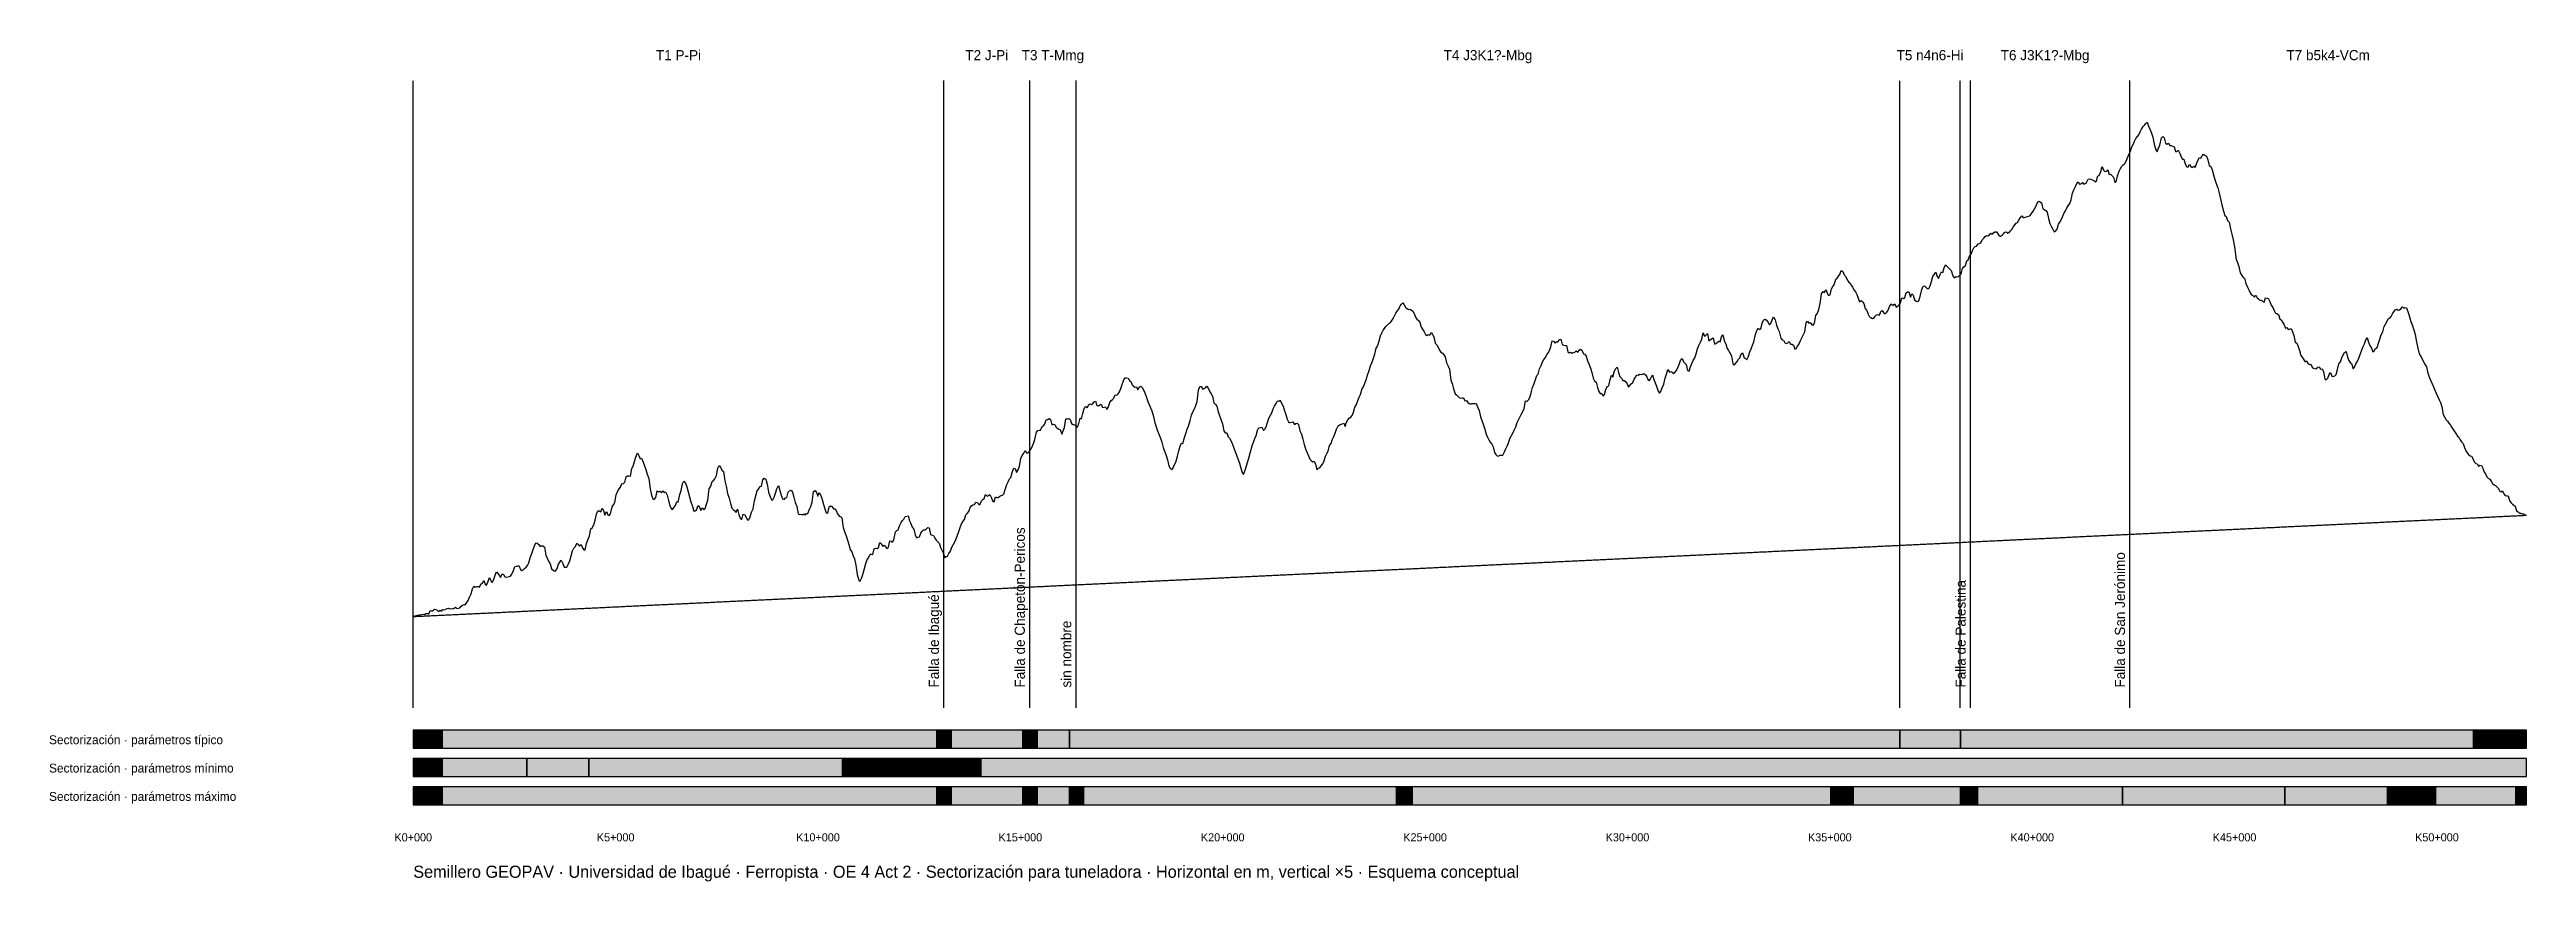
# Model space of a CAD drawing. Header units: metres. Extents: x -8987 to 52212, y -1790 to 18763.
import ezdxf
from ezdxf.enums import TextEntityAlignment as Align

# ---------------------------------------------------------------- set-up
doc = ezdxf.new("R2010")
doc.units = ezdxf.units.M
doc.linetypes.add('DASHED', pattern=[1.524, 1.27, -0.254])
for name, color, linetype in [('CONDICIONADA', 40, 'Continuous'), ('DESFAVORABLE', 1, 'Continuous'), ('FALLAS', 1, 'Continuous'), ('FAVORABLE', 3, 'Continuous'), ('RASANTE', 5, 'Continuous'), ('TERRENO', 8, 'Continuous'), ('TEXTO', 7, 'Continuous'), ('TRAMOS', 9, 'Continuous')]:
    doc.layers.add(name, color=color, linetype=linetype)

msp = doc.modelspace()

# ---------------------------------------------------------------- texts
at = {"layer": 'FALLAS'}
for s, p in [('Falla de Chapetón-Pericos', (15110.46, 3000)), ('Falla de San Jerónimo', (42292.43, 3000)), ('Falla de Palestina', (38356.65, 3000)), ('Falla de Ibagué', (12987.67, 3000)), ('sin nombre', (16257.96, 3000))]:
    msp.add_text(s, height=250, rotation=90, dxfattribs=at).set_placement(p)
at = {"layer": 'TEXTO'}
for s, height, p in [('Sectorización · parámetros típico', 220, (-9000, 1600)), ('Sectorización · parámetros mínimo', 220, (-9000, 900)), ('Sectorización · parámetros máximo', 220, (-9000, 200)), ('Semillero GEOPAV · Universidad de Ibagué · Ferropista · OE 4 Act 2 · Sectorización para tuneladora · Horizontal en m, vertical ×5 · Esquema conceptual', 300, (0, -1700))]:
    msp.add_text(s, height=height, dxfattribs=at).set_placement(p)
for s, p in [('K0+000', (0, -800)), ('K5+000', (5000, -800)), ('K10+000', (10000, -800)), ('K15+000', (15000, -800)), ('K20+000', (20000, -800)), ('K25+000', (25000, -800)), ('K30+000', (30000, -800)), ('K35+000', (35000, -800)), ('K40+000', (40000, -800)), ('K45+000', (45000, -800)), ('K50+000', (50000, -800))]:
    msp.add_text(s, height=200, dxfattribs=at).set_placement(p, align=Align.CENTER)
at = {"layer": 'TRAMOS'}
for s, p in [('T1 P-Pi', (6553.84, 18500)), ('T2 J-Pi', (14169.07, 18500)), ('T3 T-Mmg', (15804.21, 18500)), ('T4 J3K1?-Mbg', (26553.81, 18500)), ('T5 n4n6-Hi', (37476.87, 18500)), ('T6 J3K1?-Mbg', (40318.26, 18500)), ('T7 b5k4-VCm', (47312.11, 18500))]:
    msp.add_text(s, height=250, dxfattribs=at).set_placement(p, align=Align.CENTER)

# ---------------------------------------------------------------- hatches: boundary and pattern name
at = {"layer": 'CONDICIONADA'}
for points in [[(50905.65, 1500), (51323.6, 1500), (51323.6, 1950), (50905.65, 1950)], [(2803.9, 800), (4336.5, 800), (4336.5, 1250), (2803.9, 1250)], [(10606.1, 800), (10815.05, 800), (10815.05, 1250), (10606.1, 1250)], [(11372.35, 800), (12034.15, 800), (12034.15, 1250), (11372.35, 1250)], [(12277.95, 800), (12939.75, 800), (12939.75, 1250), (12277.95, 1250)], [(13462.2, 800), (14019.5, 800), (14019.5, 1250), (13462.2, 1250)], [(24294.7, 100), (24677.8, 100), (24677.8, 550), (24294.7, 550)], [(35022.7, 100), (35580, 100), (35580, 550), (35022.7, 550)], [(38645.1, 100), (42232.7, 100), (42232.7, 550), (38645.1, 550)], [(46238.3, 100), (48780.95, 100), (48780.95, 550), (46238.3, 550)], [(49338.25, 100), (49965.2, 100), (49965.2, 550), (49338.25, 550)]]:
    msp.add_hatch(color=40, dxfattribs=at).paths.add_polyline_path(points)
at = {"layer": 'DESFAVORABLE'}
for points in [[(0, 1500), (714.05, 1500), (714.05, 1950), (0, 1950)], [(12939.75, 1500), (13288.05, 1500), (13288.05, 1950), (12939.75, 1950)], [(15064.45, 1500), (15412.75, 1500), (15412.75, 1950), (15064.45, 1950)], [(16213.9, 1500), (36729.4, 1500), (36729.4, 1950), (16213.9, 1950)], [(38227.1, 1500), (50905.65, 1500), (50905.65, 1950), (38227.1, 1950)], [(51950.6, 1500), (52211.8, 1500), (52211.8, 1950), (51950.6, 1950)], [(0, 800), (714.05, 800), (714.05, 1250), (0, 1250)], [(4336.5, 800), (10606.1, 800), (10606.1, 1250), (4336.5, 1250)], [(12034.15, 800), (12277.95, 800), (12277.95, 1250), (12034.15, 1250)], [(12939.75, 800), (13462.2, 800), (13462.2, 1250), (12939.75, 1250)], [(14019.5, 800), (52211.8, 800), (52211.8, 1250), (14019.5, 1250)], [(0, 100), (714.05, 100), (714.05, 550), (0, 550)], [(12939.75, 100), (13288.05, 100), (13288.05, 550), (12939.75, 550)], [(15064.45, 100), (15412.75, 100), (15412.75, 550), (15064.45, 550)], [(16213.9, 100), (16562.2, 100), (16562.2, 550), (16213.9, 550)], [(38227.1, 100), (38645.1, 100), (38645.1, 550), (38227.1, 550)], [(42232.7, 100), (46238.3, 100), (46238.3, 550), (42232.7, 550)], [(48780.95, 100), (49338.25, 100), (49338.25, 550), (48780.95, 550)], [(51950.6, 100), (52211.8, 100), (52211.8, 550), (51950.6, 550)]]:
    msp.add_hatch(color=1, dxfattribs=at).paths.add_polyline_path(points)
at = {"layer": 'FAVORABLE'}
for points in [[(714.05, 1500), (12939.75, 1500), (12939.75, 1950), (714.05, 1950)], [(13288.05, 1500), (15064.45, 1500), (15064.45, 1950), (13288.05, 1950)], [(15412.75, 1500), (16213.9, 1500), (16213.9, 1950), (15412.75, 1950)], [(36729.4, 1500), (38227.1, 1500), (38227.1, 1950), (36729.4, 1950)], [(51323.6, 1500), (51950.6, 1500), (51950.6, 1950), (51323.6, 1950)], [(714.05, 800), (2803.9, 800), (2803.9, 1250), (714.05, 1250)], [(10815.05, 800), (11372.35, 800), (11372.35, 1250), (10815.05, 1250)], [(714.05, 100), (12939.75, 100), (12939.75, 550), (714.05, 550)], [(13288.05, 100), (15064.45, 100), (15064.45, 550), (13288.05, 550)], [(15412.75, 100), (16213.9, 100), (16213.9, 550), (15412.75, 550)], [(16562.2, 100), (24294.7, 100), (24294.7, 550), (16562.2, 550)], [(24677.8, 100), (35022.7, 100), (35022.7, 550), (24677.8, 550)], [(35580, 100), (38227.1, 100), (38227.1, 550), (35580, 550)], [(49965.2, 100), (51950.6, 100), (51950.6, 550), (49965.2, 550)]]:
    msp.add_hatch(color=3, dxfattribs=at).paths.add_polyline_path(points)

# ---------------------------------------------------------------- linework, layer by layer
at = {"layer": 'CONDICIONADA'}
for points in [[(50905.65, 1500), (51323.6, 1500), (51323.6, 1950), (50905.65, 1950)], [(2803.9, 800), (4336.5, 800), (4336.5, 1250), (2803.9, 1250)], [(10606.1, 800), (10815.05, 800), (10815.05, 1250), (10606.1, 1250)], [(11372.35, 800), (12034.15, 800), (12034.15, 1250), (11372.35, 1250)], [(12277.95, 800), (12939.75, 800), (12939.75, 1250), (12277.95, 1250)], [(13462.2, 800), (14019.5, 800), (14019.5, 1250), (13462.2, 1250)], [(24294.7, 100), (24677.8, 100), (24677.8, 550), (24294.7, 550)], [(35022.7, 100), (35580, 100), (35580, 550), (35022.7, 550)], [(38645.1, 100), (42232.7, 100), (42232.7, 550), (38645.1, 550)], [(46238.3, 100), (48780.95, 100), (48780.95, 550), (46238.3, 550)], [(49338.25, 100), (49965.2, 100), (49965.2, 550), (49338.25, 550)]]:
    msp.add_lwpolyline(points, close=True, dxfattribs=at)
at = {"layer": 'DESFAVORABLE'}
for points in [[(0, 1500), (714.05, 1500), (714.05, 1950), (0, 1950)], [(12939.75, 1500), (13288.05, 1500), (13288.05, 1950), (12939.75, 1950)], [(15064.45, 1500), (15412.75, 1500), (15412.75, 1950), (15064.45, 1950)], [(16213.9, 1500), (36729.4, 1500), (36729.4, 1950), (16213.9, 1950)], [(38227.1, 1500), (50905.65, 1500), (50905.65, 1950), (38227.1, 1950)], [(51950.6, 1500), (52211.8, 1500), (52211.8, 1950), (51950.6, 1950)], [(0, 800), (714.05, 800), (714.05, 1250), (0, 1250)], [(4336.5, 800), (10606.1, 800), (10606.1, 1250), (4336.5, 1250)], [(12034.15, 800), (12277.95, 800), (12277.95, 1250), (12034.15, 1250)], [(12939.75, 800), (13462.2, 800), (13462.2, 1250), (12939.75, 1250)], [(14019.5, 800), (52211.8, 800), (52211.8, 1250), (14019.5, 1250)], [(0, 100), (714.05, 100), (714.05, 550), (0, 550)], [(12939.75, 100), (13288.05, 100), (13288.05, 550), (12939.75, 550)], [(15064.45, 100), (15412.75, 100), (15412.75, 550), (15064.45, 550)], [(16213.9, 100), (16562.2, 100), (16562.2, 550), (16213.9, 550)], [(38227.1, 100), (38645.1, 100), (38645.1, 550), (38227.1, 550)], [(42232.7, 100), (46238.3, 100), (46238.3, 550), (42232.7, 550)], [(48780.95, 100), (49338.25, 100), (49338.25, 550), (48780.95, 550)], [(51950.6, 100), (52211.8, 100), (52211.8, 550), (51950.6, 550)]]:
    msp.add_lwpolyline(points, close=True, dxfattribs=at)
at = {"layer": 'FALLAS'}
for p, q in [((13107.67, 2500), (13107.67, 18000)), ((15230.46, 2500), (15230.46, 18000)), ((16377.96, 2500), (16377.96, 18000)), ((38476.65, 2500), (38476.65, 18000)), ((42412.43, 2500), (42412.43, 18000))]:
    msp.add_line(p, q, dxfattribs=at)
at = {"layer": 'FAVORABLE'}
for points in [[(714.05, 1500), (12939.75, 1500), (12939.75, 1950), (714.05, 1950)], [(13288.05, 1500), (15064.45, 1500), (15064.45, 1950), (13288.05, 1950)], [(15412.75, 1500), (16213.9, 1500), (16213.9, 1950), (15412.75, 1950)], [(36729.4, 1500), (38227.1, 1500), (38227.1, 1950), (36729.4, 1950)], [(51323.6, 1500), (51950.6, 1500), (51950.6, 1950), (51323.6, 1950)], [(714.05, 800), (2803.9, 800), (2803.9, 1250), (714.05, 1250)], [(10815.05, 800), (11372.35, 800), (11372.35, 1250), (10815.05, 1250)], [(714.05, 100), (12939.75, 100), (12939.75, 550), (714.05, 550)], [(13288.05, 100), (15064.45, 100), (15064.45, 550), (13288.05, 550)], [(15412.75, 100), (16213.9, 100), (16213.9, 550), (15412.75, 550)], [(16562.2, 100), (24294.7, 100), (24294.7, 550), (16562.2, 550)], [(24677.8, 100), (35022.7, 100), (35022.7, 550), (24677.8, 550)], [(35580, 100), (38227.1, 100), (38227.1, 550), (35580, 550)], [(49965.2, 100), (51950.6, 100), (51950.6, 550), (49965.2, 550)]]:
    msp.add_lwpolyline(points, close=True, dxfattribs=at)
at = {"layer": 'RASANTE'}
msp.add_lwpolyline([(0, 4755), (34.8, 4756.5), (69.7, 4758.5), (104.5, 4760), (139.3, 4761.5), (174.2, 4763.5), (209, 4765), (243.8, 4766.5), (278.6, 4768.5), (313.5, 4770), (348.3, 4771.5), (383.1, 4773.5), (418, 4775), (452.8, 4776.5), (487.6, 4778.5), (522.5, 4780), (557.3, 4781.5), (592.1, 4783.5), (627, 4785), (661.8, 4786.5), (696.6, 4788.5), (731.5, 4790), (766.3, 4791.5), (801.1, 4793.5), (835.9, 4795), (870.8, 4796.5), (905.6, 4798.5), (940.4, 4800), (975.3, 4801.5), (1010.1, 4803.5), (1044.9, 4805), (1079.8, 4807), (1114.6, 4808.5), (1149.4, 4810), (1184.3, 4812), (1219.1, 4813.5), (1253.9, 4815), (1288.8, 4817), (1323.6, 4818.5), (1358.4, 4820), (1393.2, 4822), (1428.1, 4823.5), (1462.9, 4825), (1497.7, 4827), (1532.6, 4828.5), (1567.4, 4830), (1602.2, 4832), (1637.1, 4833.5), (1671.9, 4835), (1706.7, 4837), (1741.6, 4838.5), (1776.4, 4840), (1811.2, 4842), (1846, 4843.5), (1880.9, 4845), (1915.7, 4847), (1950.5, 4848.5), (1985.4, 4850), (2020.2, 4852), (2055, 4853.5), (2089.9, 4855), (2124.7, 4857), (2159.5, 4858.5), (2194.4, 4860), (2229.2, 4862), (2264, 4863.5), (2298.9, 4865), (2333.7, 4867), (2368.5, 4868.5), (2403.3, 4870), (2438.2, 4872), (2473, 4873.5), (2507.8, 4875), (2542.7, 4877), (2577.5, 4878.5), (2612.3, 4880), (2647.2, 4882), (2682, 4883.5), (2716.8, 4885), (2751.7, 4887), (2786.5, 4888.5), (2821.3, 4890), (2856.2, 4892), (2891, 4893.5), (2925.8, 4895), (2960.6, 4897), (2995.5, 4898.5), (3030.3, 4900), (3065.1, 4902), (3100, 4903.5), (3134.8, 4905.5), (3169.6, 4907), (3204.5, 4908.5), (3239.3, 4910.5), (3274.1, 4912), (3309, 4913.5), (3343.8, 4915.5), (3378.6, 4917), (3413.4, 4918.5), (3448.3, 4920.5), (3483.1, 4922), (3517.9, 4923.5), (3552.8, 4925.5), (3587.6, 4927), (3622.4, 4928.5), (3657.3, 4930.5), (3692.1, 4932), (3726.9, 4933.5), (3761.8, 4935.5), (3796.6, 4937), (3831.4, 4938.5), (3866.3, 4940.5), (3901.1, 4942), (3935.9, 4943.5), (3970.7, 4945.5), (4005.6, 4947), (4040.4, 4948.5), (4075.2, 4950.5), (4110.1, 4952), (4144.9, 4953.5), (4179.7, 4955.5), (4214.6, 4957), (4249.4, 4958.5), (4284.2, 4960.5), (4319.1, 4962), (4353.9, 4963.5), (4388.7, 4965.5), (4423.5, 4967), (4458.4, 4968.5), (4493.2, 4970.5), (4528, 4972), (4562.9, 4973.5), (4597.7, 4975.5), (4632.5, 4977), (4667.4, 4978.5), (4702.2, 4980.5), (4737, 4982), (4771.9, 4983.5), (4806.7, 4985.5), (4841.5, 4987), (4876.4, 4988.5), (4911.2, 4990.5), (4946, 4992), (4980.8, 4993.5), (5015.7, 4995.5), (5050.5, 4997), (5085.3, 4998.5), (5120.2, 5000.5), (5155, 5002), (5189.8, 5003.5), (5224.7, 5005.5), (5259.5, 5007), (5294.3, 5009), (5329.2, 5010.5), (5364, 5012), (5398.8, 5014), (5433.7, 5015.5), (5468.5, 5017), (5503.3, 5019), (5538.1, 5020.5), (5573, 5022), (5607.8, 5024), (5642.6, 5025.5), (5677.5, 5027), (5712.3, 5029), (5747.1, 5030.5), (5782, 5032), (5816.8, 5034), (5851.6, 5035.5), (5886.5, 5037), (5921.3, 5039), (5956.1, 5040.5), (5990.9, 5042), (6025.8, 5044), (6060.6, 5045.5), (6095.4, 5047), (6130.3, 5049), (6165.1, 5050.5), (6199.9, 5052), (6234.8, 5054), (6269.6, 5055.5), (6304.4, 5057), (6339.3, 5059), (6374.1, 5060.5), (6408.9, 5062), (6443.8, 5064), (6478.6, 5065.5), (6513.4, 5067), (6548.2, 5069), (6583.1, 5070.5), (6617.9, 5072), (6652.7, 5074), (6687.6, 5075.5), (6722.4, 5077), (6757.2, 5079), (6792.1, 5080.5), (6826.9, 5082), (6861.7, 5084), (6896.6, 5085.5), (6931.4, 5087), (6966.2, 5089), (7001.1, 5090.5), (7035.9, 5092), (7070.7, 5094), (7105.5, 5095.5), (7140.4, 5097), (7175.2, 5099), (7210, 5100.5), (7244.9, 5102), (7279.7, 5104), (7314.5, 5105.5), (7349.4, 5107.5), (7384.2, 5109), (7419, 5110.5), (7453.9, 5112.5), (7488.7, 5114), (7523.5, 5115.5), (7558.3, 5117.5), (7593.2, 5119), (7628, 5120.5), (7662.8, 5122.5), (7697.7, 5124), (7732.5, 5125.5), (7767.3, 5127.5), (7802.2, 5129), (7837, 5130.5), (7871.8, 5132.5), (7906.7, 5134), (7941.5, 5135.5), (7976.3, 5137.5), (8011.2, 5139), (8046, 5140.5), (8080.8, 5142.5), (8115.6, 5144), (8150.5, 5145.5), (8185.3, 5147.5), (8220.1, 5149), (8255, 5150.5), (8289.8, 5152.5), (8324.6, 5154), (8359.5, 5155.5), (8394.3, 5157.5), (8429.1, 5159), (8464, 5160.5), (8498.8, 5162.5), (8533.6, 5164), (8568.5, 5165.5), (8603.3, 5167.5), (8638.1, 5169), (8672.9, 5170.5), (8707.8, 5172.5), (8742.6, 5174), (8777.4, 5175.5), (8812.3, 5177.5), (8847.1, 5179), (8881.9, 5180.5), (8916.8, 5182.5), (8951.6, 5184), (8986.4, 5185.5), (9021.3, 5187.5), (9056.1, 5189), (9090.9, 5190.5), (9125.7, 5192.5), (9160.6, 5194), (9195.4, 5195.5), (9230.2, 5197.5), (9265.1, 5199), (9299.9, 5200.5), (9334.7, 5202.5), (9369.6, 5204), (9404.4, 5206), (9439.2, 5207.5), (9474.1, 5209), (9508.9, 5211), (9543.7, 5212.5), (9578.6, 5214), (9613.4, 5216), (9648.2, 5217.5), (9683, 5219), (9717.9, 5221), (9752.7, 5222.5), (9787.5, 5224), (9822.4, 5226), (9857.2, 5227.5), (9892, 5229), (9926.9, 5231), (9961.7, 5232.5), (9996.5, 5234), (10031.4, 5236), (10066.2, 5237.5), (10101, 5239), (10135.8, 5241), (10170.7, 5242.5), (10205.5, 5244), (10240.3, 5246), (10275.2, 5247.5), (10310, 5249), (10344.8, 5251), (10379.7, 5252.5), (10414.5, 5254), (10449.3, 5256), (10484.2, 5257.5), (10519, 5259), (10553.8, 5261), (10588.7, 5262.5), (10623.5, 5264), (10658.3, 5266), (10693.1, 5267.5), (10728, 5269), (10762.8, 5271), (10797.6, 5272.5), (10832.5, 5274), (10867.3, 5276), (10902.1, 5277.5), (10937, 5279), (10971.8, 5281), (11006.6, 5282.5), (11041.5, 5284), (11076.3, 5286), (11111.1, 5287.5), (11146, 5289), (11180.8, 5291), (11215.6, 5292.5), (11250.4, 5294), (11285.3, 5296), (11320.1, 5297.5), (11354.9, 5299), (11389.8, 5301), (11424.6, 5302.5), (11459.4, 5304), (11494.3, 5306), (11529.1, 5307.5), (11563.9, 5309.5), (11598.8, 5311), (11633.6, 5312.5), (11668.4, 5314.5), (11703.2, 5316), (11738.1, 5317.5), (11772.9, 5319.5), (11807.7, 5321), (11842.6, 5322.5), (11877.4, 5324.5), (11912.2, 5326), (11947.1, 5327.5), (11981.9, 5329.5), (12016.7, 5331), (12051.6, 5332.5), (12086.4, 5334.5), (12121.2, 5336), (12156.1, 5337.5), (12190.9, 5339.5), (12225.7, 5341), (12260.5, 5342.5), (12295.4, 5344.5), (12330.2, 5346), (12365, 5347.5), (12399.9, 5349.5), (12434.7, 5351), (12469.5, 5352.5), (12504.4, 5354.5), (12539.2, 5356), (12574, 5357.5), (12608.9, 5359.5), (12643.7, 5361), (12678.5, 5362.5), (12713.4, 5364.5), (12748.2, 5366), (12783, 5367.5), (12817.8, 5369.5), (12852.7, 5371), (12887.5, 5372.5), (12922.3, 5374.5), (12957.2, 5376), (12992, 5377.5), (13026.8, 5379.5), (13061.7, 5381), (13096.5, 5382.5), (13131.3, 5384.5), (13166.2, 5386), (13201, 5387.5), (13235.8, 5389.5), (13270.6, 5391), (13305.5, 5392.5), (13340.3, 5394.5), (13375.1, 5396), (13410, 5397.5), (13444.8, 5399.5), (13479.6, 5401), (13514.5, 5402.5), (13549.3, 5404.5), (13584.1, 5406), (13619, 5408), (13653.8, 5409.5), (13688.6, 5411), (13723.5, 5413), (13758.3, 5414.5), (13793.1, 5416), (13827.9, 5418), (13862.8, 5419.5), (13897.6, 5421), (13932.4, 5423), (13967.3, 5424.5), (14002.1, 5426), (14036.9, 5428), (14071.8, 5429.5), (14106.6, 5431), (14141.4, 5433), (14176.3, 5434.5), (14211.1, 5436), (14245.9, 5438), (14280.8, 5439.5), (14315.6, 5441), (14350.4, 5443), (14385.2, 5444.5), (14420.1, 5446), (14454.9, 5448), (14489.7, 5449.5), (14524.6, 5451), (14559.4, 5453), (14594.2, 5454.5), (14629.1, 5456), (14663.9, 5458), (14698.7, 5459.5), (14733.6, 5461), (14768.4, 5463), (14803.2, 5464.5), (14838, 5466), (14872.9, 5468), (14907.7, 5469.5), (14942.5, 5471), (14977.4, 5473), (15012.2, 5474.5), (15047, 5476), (15081.9, 5478), (15116.7, 5479.5), (15151.5, 5481), (15186.4, 5483), (15221.2, 5484.5), (15256, 5486), (15290.9, 5488), (15325.7, 5489.5), (15360.5, 5491), (15395.3, 5493), (15430.2, 5494.5), (15465, 5496), (15499.8, 5498), (15534.7, 5499.5), (15569.5, 5501), (15604.3, 5503), (15639.2, 5504.5), (15674, 5506.5), (15708.8, 5508), (15743.7, 5509.5), (15778.5, 5511.5), (15813.3, 5513), (15848.1, 5514.5), (15883, 5516.5), (15917.8, 5518), (15952.6, 5519.5), (15987.5, 5521.5), (16022.3, 5523), (16057.1, 5524.5), (16092, 5526.5), (16126.8, 5528), (16161.6, 5529.5), (16196.5, 5531.5), (16231.3, 5533), (16266.1, 5534.5), (16301, 5536.5), (16335.8, 5538), (16370.6, 5539.5), (16405.4, 5541.5), (16440.3, 5543), (16475.1, 5544.5), (16509.9, 5546.5), (16544.8, 5548), (16579.6, 5549.5), (16614.4, 5551.5), (16649.3, 5553), (16684.1, 5554.5), (16718.9, 5556.5), (16753.8, 5558), (16788.6, 5559.5), (16823.4, 5561.5), (16858.3, 5563), (16893.1, 5564.5), (16927.9, 5566.5), (16962.7, 5568), (16997.6, 5569.5), (17032.4, 5571.5), (17067.2, 5573), (17102.1, 5574.5), (17136.9, 5576.5), (17171.7, 5578), (17206.6, 5579.5), (17241.4, 5581.5), (17276.2, 5583), (17311.1, 5584.5), (17345.9, 5586.5), (17380.7, 5588), (17415.5, 5589.5), (17450.4, 5591.5), (17485.2, 5593), (17520, 5594.5), (17554.9, 5596.5), (17589.7, 5598), (17624.5, 5599.5), (17659.4, 5601.5), (17694.2, 5603), (17729, 5604.5), (17763.9, 5606.5), (17798.7, 5608), (17833.5, 5610), (17868.4, 5611.5), (17903.2, 5613), (17938, 5615), (17972.8, 5616.5), (18007.7, 5618), (18042.5, 5620), (18077.3, 5621.5), (18112.2, 5623), (18147, 5625), (18181.8, 5626.5), (18216.7, 5628), (18251.5, 5630), (18286.3, 5631.5), (18321.2, 5633), (18356, 5635), (18390.8, 5636.5), (18425.7, 5638), (18460.5, 5640), (18495.3, 5641.5), (18530.1, 5643), (18565, 5645), (18599.8, 5646.5), (18634.6, 5648), (18669.5, 5650), (18704.3, 5651.5), (18739.1, 5653), (18774, 5655), (18808.8, 5656.5), (18843.6, 5658), (18878.5, 5660), (18913.3, 5661.5), (18948.1, 5663), (18982.9, 5665), (19017.8, 5666.5), (19052.6, 5668), (19087.4, 5670), (19122.3, 5671.5), (19157.1, 5673), (19191.9, 5675), (19226.8, 5676.5), (19261.6, 5678), (19296.4, 5680), (19331.3, 5681.5), (19366.1, 5683), (19400.9, 5685), (19435.8, 5686.5), (19470.6, 5688), (19505.4, 5690), (19540.2, 5691.5), (19575.1, 5693), (19609.9, 5695), (19644.7, 5696.5), (19679.6, 5698), (19714.4, 5700), (19749.2, 5701.5), (19784.1, 5703), (19818.9, 5705), (19853.7, 5706.5), (19888.6, 5708.5), (19923.4, 5710), (19958.2, 5711.5), (19993.1, 5713.5), (20027.9, 5715), (20062.7, 5716.5), (20097.5, 5718.5), (20132.4, 5720), (20167.2, 5721.5), (20202, 5723.5), (20236.9, 5725), (20271.7, 5726.5), (20306.5, 5728.5), (20341.4, 5730), (20376.2, 5731.5), (20411, 5733.5), (20445.9, 5735), (20480.7, 5736.5), (20515.5, 5738.5), (20550.3, 5740), (20585.2, 5741.5), (20620, 5743.5), (20654.8, 5745), (20689.7, 5746.5), (20724.5, 5748.5), (20759.3, 5750), (20794.2, 5751.5), (20829, 5753.5), (20863.8, 5755), (20898.7, 5756.5), (20933.5, 5758.5), (20968.3, 5760), (21003.2, 5761.5), (21038, 5763.5), (21072.8, 5765), (21107.6, 5766.5), (21142.5, 5768.5), (21177.3, 5770), (21212.1, 5771.5), (21247, 5773.5), (21281.8, 5775), (21316.6, 5776.5), (21351.5, 5778.5), (21386.3, 5780), (21421.1, 5781.5), (21456, 5783.5), (21490.8, 5785), (21525.6, 5786.5), (21560.4, 5788.5), (21595.3, 5790), (21630.1, 5791.5), (21664.9, 5793.5), (21699.8, 5795), (21734.6, 5796.5), (21769.4, 5798.5), (21804.3, 5800), (21839.1, 5801.5), (21873.9, 5803.5), (21908.8, 5805), (21943.6, 5807), (21978.4, 5808.5), (22013.3, 5810), (22048.1, 5812), (22082.9, 5813.5), (22117.7, 5815), (22152.6, 5817), (22187.4, 5818.5), (22222.2, 5820), (22257.1, 5822), (22291.9, 5823.5), (22326.7, 5825), (22361.6, 5827), (22396.4, 5828.5), (22431.2, 5830), (22466.1, 5832), (22500.9, 5833.5), (22535.7, 5835), (22570.6, 5837), (22605.4, 5838.5), (22640.2, 5840), (22675, 5842), (22709.9, 5843.5), (22744.7, 5845), (22779.5, 5847), (22814.4, 5848.5), (22849.2, 5850), (22884, 5852), (22918.9, 5853.5), (22953.7, 5855), (22988.5, 5857), (23023.4, 5858.5), (23058.2, 5860), (23093, 5862), (23127.8, 5863.5), (23162.7, 5865), (23197.5, 5867), (23232.3, 5868.5), (23267.2, 5870), (23302, 5872), (23336.8, 5873.5), (23371.7, 5875), (23406.5, 5877), (23441.3, 5878.5), (23476.2, 5880), (23511, 5882), (23545.8, 5883.5), (23580.7, 5885), (23615.5, 5887), (23650.3, 5888.5), (23685.1, 5890), (23720, 5892), (23754.8, 5893.5), (23789.6, 5895), (23824.5, 5897), (23859.3, 5898.5), (23894.1, 5900), (23929, 5902), (23963.8, 5903.5), (23998.6, 5905), (24033.5, 5907), (24068.3, 5908.5), (24103.1, 5910.5), (24138, 5912), (24172.8, 5913.5), (24207.6, 5915.5), (24242.4, 5917), (24277.3, 5918.5), (24312.1, 5920.5), (24346.9, 5922), (24381.8, 5923.5), (24416.6, 5925.5), (24451.4, 5927), (24486.3, 5928.5), (24521.1, 5930.5), (24555.9, 5932), (24590.8, 5933.5), (24625.6, 5935.5), (24660.4, 5937), (24695.2, 5938.5), (24730.1, 5940.5), (24764.9, 5942), (24799.7, 5943.5), (24834.6, 5945.5), (24869.4, 5947), (24904.2, 5948.5), (24939.1, 5950.5), (24973.9, 5952), (25008.7, 5953.5), (25043.6, 5955.5), (25078.4, 5957), (25113.2, 5958.5), (25148.1, 5960.5), (25182.9, 5962), (25217.7, 5963.5), (25252.5, 5965.5), (25287.4, 5967), (25322.2, 5968.5), (25357, 5970.5), (25391.9, 5972), (25426.7, 5973.5), (25461.5, 5975.5), (25496.4, 5977), (25531.2, 5978.5), (25566, 5980.5), (25600.9, 5982), (25635.7, 5983.5), (25670.5, 5985.5), (25705.4, 5987), (25740.2, 5988.5), (25775, 5990.5), (25809.8, 5992), (25844.7, 5993.5), (25879.5, 5995.5), (25914.3, 5997), (25949.2, 5998.5), (25984, 6000.5), (26018.8, 6002), (26053.7, 6003.5), (26088.5, 6005.5), (26123.3, 6007), (26158.2, 6009), (26193, 6010.5), (26227.8, 6012), (26262.6, 6014), (26297.5, 6015.5), (26332.3, 6017), (26367.1, 6019), (26402, 6020.5), (26436.8, 6022), (26471.6, 6024), (26506.5, 6025.5), (26541.3, 6027), (26576.1, 6029), (26611, 6030.5), (26645.8, 6032), (26680.6, 6034), (26715.5, 6035.5), (26750.3, 6037), (26785.1, 6039), (26819.9, 6040.5), (26854.8, 6042), (26889.6, 6044), (26924.4, 6045.5), (26959.3, 6047), (26994.1, 6049), (27028.9, 6050.5), (27063.8, 6052), (27098.6, 6054), (27133.4, 6055.5), (27168.3, 6057), (27203.1, 6059), (27237.9, 6060.5), (27272.7, 6062), (27307.6, 6064), (27342.4, 6065.5), (27377.2, 6067), (27412.1, 6069), (27446.9, 6070.5), (27481.7, 6072), (27516.6, 6074), (27551.4, 6075.5), (27586.2, 6077), (27621.1, 6079), (27655.9, 6080.5), (27690.7, 6082), (27725.6, 6084), (27760.4, 6085.5), (27795.2, 6087), (27830, 6089), (27864.9, 6090.5), (27899.7, 6092), (27934.5, 6094), (27969.4, 6095.5), (28004.2, 6097), (28039, 6099), (28073.9, 6100.5), (28108.7, 6102), (28143.5, 6104), (28178.4, 6105.5), (28213.2, 6107.5), (28248, 6109), (28282.9, 6110.5), (28317.7, 6112.5), (28352.5, 6114), (28387.3, 6115.5), (28422.2, 6117.5), (28457, 6119), (28491.8, 6120.5), (28526.7, 6122.5), (28561.5, 6124), (28596.3, 6125.5), (28631.2, 6127.5), (28666, 6129), (28700.8, 6130.5), (28735.7, 6132.5), (28770.5, 6134), (28805.3, 6135.5), (28840.1, 6137.5), (28875, 6139), (28909.8, 6140.5), (28944.6, 6142.5), (28979.5, 6144), (29014.3, 6145.5), (29049.1, 6147.5), (29084, 6149), (29118.8, 6150.5), (29153.6, 6152.5), (29188.5, 6154), (29223.3, 6155.5), (29258.1, 6157.5), (29293, 6159), (29327.8, 6160.5), (29362.6, 6162.5), (29397.4, 6164), (29432.3, 6165.5), (29467.1, 6167.5), (29501.9, 6169), (29536.8, 6170.5), (29571.6, 6172.5), (29606.4, 6174), (29641.3, 6175.5), (29676.1, 6177.5), (29710.9, 6179), (29745.8, 6180.5), (29780.6, 6182.5), (29815.4, 6184), (29850.3, 6185.5), (29885.1, 6187.5), (29919.9, 6189), (29954.7, 6190.5), (29989.6, 6192.5), (30024.4, 6194), (30059.2, 6195.5), (30094.1, 6197.5), (30128.9, 6199), (30163.7, 6200.5), (30198.6, 6202.5), (30233.4, 6204), (30268.2, 6205.5), (30303.1, 6207.5), (30337.9, 6209), (30372.7, 6211), (30407.5, 6212.5), (30442.4, 6214), (30477.2, 6216), (30512, 6217.5), (30546.9, 6219), (30581.7, 6221), (30616.5, 6222.5), (30651.4, 6224), (30686.2, 6226), (30721, 6227.5), (30755.9, 6229), (30790.7, 6231), (30825.5, 6232.5), (30860.4, 6234), (30895.2, 6236), (30930, 6237.5), (30964.8, 6239), (30999.7, 6241), (31034.5, 6242.5), (31069.3, 6244), (31104.2, 6246), (31139, 6247.5), (31173.8, 6249), (31208.7, 6251), (31243.5, 6252.5), (31278.3, 6254), (31313.2, 6256), (31348, 6257.5), (31382.8, 6259), (31417.7, 6261), (31452.5, 6262.5), (31487.3, 6264), (31522.1, 6266), (31557, 6267.5), (31591.8, 6269), (31626.6, 6271), (31661.5, 6272.5), (31696.3, 6274), (31731.1, 6276), (31766, 6277.5), (31800.8, 6279), (31835.6, 6281), (31870.5, 6282.5), (31905.3, 6284), (31940.1, 6286), (31974.9, 6287.5), (32009.8, 6289), (32044.6, 6291), (32079.4, 6292.5), (32114.3, 6294), (32149.1, 6296), (32183.9, 6297.5), (32218.8, 6299), (32253.6, 6301), (32288.4, 6302.5), (32323.3, 6304), (32358.1, 6306), (32392.9, 6307.5), (32427.8, 6309.5), (32462.6, 6311), (32497.4, 6312.5), (32532.2, 6314.5), (32567.1, 6316), (32601.9, 6317.5), (32636.7, 6319.5), (32671.6, 6321), (32706.4, 6322.5), (32741.2, 6324.5), (32776.1, 6326), (32810.9, 6327.5), (32845.7, 6329.5), (32880.6, 6331), (32915.4, 6332.5), (32950.2, 6334.5), (32985, 6336), (33019.9, 6337.5), (33054.7, 6339.5), (33089.5, 6341), (33124.4, 6342.5), (33159.2, 6344.5), (33194, 6346), (33228.9, 6347.5), (33263.7, 6349.5), (33298.5, 6351), (33333.4, 6352.5), (33368.2, 6354.5), (33403, 6356), (33437.9, 6357.5), (33472.7, 6359.5), (33507.5, 6361), (33542.3, 6362.5), (33577.2, 6364.5), (33612, 6366), (33646.8, 6367.5), (33681.7, 6369.5), (33716.5, 6371), (33751.3, 6372.5), (33786.2, 6374.5), (33821, 6376), (33855.8, 6377.5), (33890.7, 6379.5), (33925.5, 6381), (33960.3, 6382.5), (33995.2, 6384.5), (34030, 6386), (34064.8, 6387.5), (34099.6, 6389.5), (34134.5, 6391), (34169.3, 6392.5), (34204.1, 6394.5), (34239, 6396), (34273.8, 6397.5), (34308.6, 6399.5), (34343.5, 6401), (34378.3, 6402.5), (34413.1, 6404.5), (34448, 6406), (34482.8, 6408), (34517.6, 6409.5), (34552.4, 6411), (34587.3, 6413), (34622.1, 6414.5), (34656.9, 6416), (34691.8, 6418), (34726.6, 6419.5), (34761.4, 6421), (34796.3, 6423), (34831.1, 6424.5), (34865.9, 6426), (34900.8, 6428), (34935.6, 6429.5), (34970.4, 6431), (35005.3, 6433), (35040.1, 6434.5), (35074.9, 6436), (35109.7, 6438), (35144.6, 6439.5), (35179.4, 6441), (35214.2, 6443), (35249.1, 6444.5), (35283.9, 6446), (35318.7, 6448), (35353.6, 6449.5), (35388.4, 6451), (35423.2, 6453), (35458.1, 6454.5), (35492.9, 6456), (35527.7, 6458), (35562.6, 6459.5), (35597.4, 6461), (35632.2, 6463), (35667, 6464.5), (35701.9, 6466), (35736.7, 6468), (35771.5, 6469.5), (35806.4, 6471), (35841.2, 6473), (35876, 6474.5), (35910.9, 6476), (35945.7, 6478), (35980.5, 6479.5), (36015.4, 6481), (36050.2, 6483), (36085, 6484.5), (36119.8, 6486), (36154.7, 6488), (36189.5, 6489.5), (36224.3, 6491), (36259.2, 6493), (36294, 6494.5), (36328.8, 6496), (36363.7, 6498), (36398.5, 6499.5), (36433.3, 6501), (36468.2, 6503), (36503, 6504.5), (36537.8, 6506), (36572.7, 6508), (36607.5, 6509.5), (36642.3, 6511.5), (36677.1, 6513), (36712, 6514.5), (36746.8, 6516.5), (36781.6, 6518), (36816.5, 6519.5), (36851.3, 6521.5), (36886.1, 6523), (36921, 6524.5), (36955.8, 6526.5), (36990.6, 6528), (37025.5, 6529.5), (37060.3, 6531.5), (37095.1, 6533), (37130, 6534.5), (37164.8, 6536.5), (37199.6, 6538), (37234.4, 6539.5), (37269.3, 6541.5), (37304.1, 6543), (37338.9, 6544.5), (37373.8, 6546.5), (37408.6, 6548), (37443.4, 6549.5), (37478.3, 6551.5), (37513.1, 6553), (37547.9, 6554.5), (37582.8, 6556.5), (37617.6, 6558), (37652.4, 6559.5), (37687.2, 6561.5), (37722.1, 6563), (37756.9, 6564.5), (37791.7, 6566.5), (37826.6, 6568), (37861.4, 6569.5), (37896.2, 6571.5), (37931.1, 6573), (37965.9, 6574.5), (38000.7, 6576.5), (38035.6, 6578), (38070.4, 6579.5), (38105.2, 6581.5), (38140.1, 6583), (38174.9, 6584.5), (38209.7, 6586.5), (38244.5, 6588), (38279.4, 6589.5), (38314.2, 6591.5), (38349, 6593), (38383.9, 6594.5), (38418.7, 6596.5), (38453.5, 6598), (38488.4, 6599.5), (38523.2, 6601.5), (38558, 6603), (38592.9, 6604.5), (38627.7, 6606.5), (38662.5, 6608), (38697.3, 6610), (38732.2, 6611.5), (38767, 6613), (38801.8, 6615), (38836.7, 6616.5), (38871.5, 6618), (38906.3, 6620), (38941.2, 6621.5), (38976, 6623), (39010.8, 6625), (39045.7, 6626.5), (39080.5, 6628), (39115.3, 6630), (39150.2, 6631.5), (39185, 6633), (39219.8, 6635), (39254.6, 6636.5), (39289.5, 6638), (39324.3, 6640), (39359.1, 6641.5), (39394, 6643), (39428.8, 6645), (39463.6, 6646.5), (39498.5, 6648), (39533.3, 6650), (39568.1, 6651.5), (39603, 6653), (39637.8, 6655), (39672.6, 6656.5), (39707.5, 6658), (39742.3, 6660), (39777.1, 6661.5), (39811.9, 6663), (39846.8, 6665), (39881.6, 6666.5), (39916.4, 6668), (39951.3, 6670), (39986.1, 6671.5), (40020.9, 6673), (40055.8, 6675), (40090.6, 6676.5), (40125.4, 6678), (40160.3, 6680), (40195.1, 6681.5), (40229.9, 6683), (40264.7, 6685), (40299.6, 6686.5), (40334.4, 6688), (40369.2, 6690), (40404.1, 6691.5), (40438.9, 6693), (40473.7, 6695), (40508.6, 6696.5), (40543.4, 6698), (40578.2, 6700), (40613.1, 6701.5), (40647.9, 6703), (40682.7, 6705), (40717.6, 6706.5), (40752.4, 6708.5), (40787.2, 6710), (40822, 6711.5), (40856.9, 6713.5), (40891.7, 6715), (40926.5, 6716.5), (40961.4, 6718.5), (40996.2, 6720), (41031, 6721.5), (41065.9, 6723.5), (41100.7, 6725), (41135.5, 6726.5), (41170.4, 6728.5), (41205.2, 6730), (41240, 6731.5), (41274.9, 6733.5), (41309.7, 6735), (41344.5, 6736.5), (41379.3, 6738.5), (41414.2, 6740), (41449, 6741.5), (41483.8, 6743.5), (41518.7, 6745), (41553.5, 6746.5), (41588.3, 6748.5), (41623.2, 6750), (41658, 6751.5), (41692.8, 6753.5), (41727.7, 6755), (41762.5, 6756.5), (41797.3, 6758.5), (41832.1, 6760), (41867, 6761.5), (41901.8, 6763.5), (41936.6, 6765), (41971.5, 6766.5), (42006.3, 6768.5), (42041.1, 6770), (42076, 6771.5), (42110.8, 6773.5), (42145.6, 6775), (42180.5, 6776.5), (42215.3, 6778.5), (42250.1, 6780), (42285, 6781.5), (42319.8, 6783.5), (42354.6, 6785), (42389.4, 6786.5), (42424.3, 6788.5), (42459.1, 6790), (42493.9, 6791.5), (42528.8, 6793.5), (42563.6, 6795), (42598.4, 6796.5), (42633.3, 6798.5), (42668.1, 6800), (42702.9, 6801.5), (42737.8, 6803.5), (42772.6, 6805), (42807.4, 6807), (42842.3, 6808.5), (42877.1, 6810), (42911.9, 6812), (42946.7, 6813.5), (42981.6, 6815), (43016.4, 6817), (43051.2, 6818.5), (43086.1, 6820), (43120.9, 6822), (43155.7, 6823.5), (43190.6, 6825), (43225.4, 6827), (43260.2, 6828.5), (43295.1, 6830), (43329.9, 6832), (43364.7, 6833.5), (43399.5, 6835), (43434.4, 6837), (43469.2, 6838.5), (43504, 6840), (43538.9, 6842), (43573.7, 6843.5), (43608.5, 6845), (43643.4, 6847), (43678.2, 6848.5), (43713, 6850), (43747.9, 6852), (43782.7, 6853.5), (43817.5, 6855), (43852.4, 6857), (43887.2, 6858.5), (43922, 6860), (43956.8, 6862), (43991.7, 6863.5), (44026.5, 6865), (44061.3, 6867), (44096.2, 6868.5), (44131, 6870), (44165.8, 6872), (44200.7, 6873.5), (44235.5, 6875), (44270.3, 6877), (44305.2, 6878.5), (44340, 6880), (44374.8, 6882), (44409.6, 6883.5), (44444.5, 6885), (44479.3, 6887), (44514.1, 6888.5), (44549, 6890), (44583.8, 6892), (44618.6, 6893.5), (44653.5, 6895), (44688.3, 6897), (44723.1, 6898.5), (44758, 6900), (44792.8, 6902), (44827.6, 6903.5), (44862.5, 6905), (44897.3, 6907), (44932.1, 6908.5), (44966.9, 6910.5), (45001.8, 6912), (45036.6, 6913.5), (45071.4, 6915.5), (45106.3, 6917), (45141.1, 6918.5), (45175.9, 6920.5), (45210.8, 6922), (45245.6, 6923.5), (45280.4, 6925.5), (45315.3, 6927), (45350.1, 6928.5), (45384.9, 6930.5), (45419.8, 6932), (45454.6, 6933.5), (45489.4, 6935.5), (45524.2, 6937), (45559.1, 6938.5), (45593.9, 6940.5), (45628.7, 6942), (45663.6, 6943.5), (45698.4, 6945.5), (45733.2, 6947), (45768.1, 6948.5), (45802.9, 6950.5), (45837.7, 6952), (45872.6, 6953.5), (45907.4, 6955.5), (45942.2, 6957), (45977, 6958.5), (46011.9, 6960.5), (46046.7, 6962), (46081.5, 6963.5), (46116.4, 6965.5), (46151.2, 6967), (46186, 6968.5), (46220.9, 6970.5), (46255.7, 6972), (46290.5, 6973.5), (46325.4, 6975.5), (46360.2, 6977), (46395, 6978.5), (46429.9, 6980.5), (46464.7, 6982), (46499.5, 6983.5), (46534.3, 6985.5), (46569.2, 6987), (46604, 6988.5), (46638.8, 6990.5), (46673.7, 6992), (46708.5, 6993.5), (46743.3, 6995.5), (46778.2, 6997), (46813, 6998.5), (46847.8, 7000.5), (46882.7, 7002), (46917.5, 7003.5), (46952.3, 7005.5), (46987.2, 7007), (47022, 7009), (47056.8, 7010.5), (47091.6, 7012), (47126.5, 7014), (47161.3, 7015.5), (47196.1, 7017), (47231, 7019), (47265.8, 7020.5), (47300.6, 7022), (47335.5, 7024), (47370.3, 7025.5), (47405.1, 7027), (47440, 7029), (47474.8, 7030.5), (47509.6, 7032), (47544.4, 7034), (47579.3, 7035.5), (47614.1, 7037), (47648.9, 7039), (47683.8, 7040.5), (47718.6, 7042), (47753.4, 7044), (47788.3, 7045.5), (47823.1, 7047), (47857.9, 7049), (47892.8, 7050.5), (47927.6, 7052), (47962.4, 7054), (47997.3, 7055.5), (48032.1, 7057), (48066.9, 7059), (48101.7, 7060.5), (48136.6, 7062), (48171.4, 7064), (48206.2, 7065.5), (48241.1, 7067), (48275.9, 7069), (48310.7, 7070.5), (48345.6, 7072), (48380.4, 7074), (48415.2, 7075.5), (48450.1, 7077), (48484.9, 7079), (48519.7, 7080.5), (48554.6, 7082), (48589.4, 7084), (48624.2, 7085.5), (48659, 7087), (48693.9, 7089), (48728.7, 7090.5), (48763.5, 7092), (48798.4, 7094), (48833.2, 7095.5), (48868, 7097), (48902.9, 7099), (48937.7, 7100.5), (48972.5, 7102), (49007.4, 7104), (49042.2, 7105.5), (49077, 7107.5), (49111.8, 7109), (49146.7, 7110.5), (49181.5, 7112.5), (49216.3, 7114), (49251.2, 7115.5), (49286, 7117.5), (49320.8, 7119), (49355.7, 7120.5), (49390.5, 7122.5), (49425.3, 7124), (49460.2, 7125.5), (49495, 7127.5), (49529.8, 7129), (49564.7, 7130.5), (49599.5, 7132.5), (49634.3, 7134), (49669.1, 7135.5), (49704, 7137.5), (49738.8, 7139), (49773.6, 7140.5), (49808.5, 7142.5), (49843.3, 7144), (49878.1, 7145.5), (49913, 7147.5), (49947.8, 7149), (49982.6, 7150.5), (50017.5, 7152.5), (50052.3, 7154), (50087.1, 7155.5), (50121.9, 7157.5), (50156.8, 7159), (50191.6, 7160.5), (50226.4, 7162.5), (50261.3, 7164), (50296.1, 7165.5), (50330.9, 7167.5), (50365.8, 7169), (50400.6, 7170.5), (50435.4, 7172.5), (50470.3, 7174), (50505.1, 7175.5), (50539.9, 7177.5), (50574.8, 7179), (50609.6, 7180.5), (50644.4, 7182.5), (50679.2, 7184), (50714.1, 7185.5), (50748.9, 7187.5), (50783.7, 7189), (50818.6, 7190.5), (50853.4, 7192.5), (50888.2, 7194), (50923.1, 7195.5), (50957.9, 7197.5), (50992.7, 7199), (51027.6, 7200.5), (51062.4, 7202.5), (51097.2, 7204), (51132.1, 7205.5), (51166.9, 7207.5), (51201.7, 7209), (51236.5, 7211), (51271.4, 7212.5), (51306.2, 7214), (51341, 7216), (51375.9, 7217.5), (51410.7, 7219), (51445.5, 7221), (51480.4, 7222.5), (51515.2, 7224), (51550, 7226), (51584.9, 7227.5), (51619.7, 7229), (51654.5, 7231), (51689.3, 7232.5), (51724.2, 7234), (51759, 7236), (51793.8, 7237.5), (51828.7, 7239), (51863.5, 7241), (51898.3, 7242.5), (51933.2, 7244), (51968, 7246), (52002.8, 7247.5), (52037.7, 7249), (52072.5, 7251), (52107.3, 7252.5), (52142.2, 7254), (52177, 7256), (52211.8, 7257.5)], dxfattribs=at)
at = {"layer": 'TERRENO'}
msp.add_lwpolyline([(0, 4755), (34.8, 4771), (69.7, 4783), (104.5, 4779.5), (139.3, 4794), (174.2, 4793), (209, 4802), (243.8, 4814), (278.6, 4804), (313.5, 4833), (348.3, 4831.5), (383.1, 4816), (418, 4906.5), (452.8, 4899.5), (487.6, 4893.5), (522.5, 4940), (557.3, 4930), (592.1, 4910.5), (627, 4877), (661.8, 4910.5), (696.6, 4891), (731.5, 4926.5), (766.3, 4921.5), (801.1, 4935), (835.9, 4950), (870.8, 4961.5), (905.6, 4943), (940.4, 4951), (975.3, 4945.5), (1010.1, 4958), (1044.9, 4983.5), (1079.8, 4955.5), (1114.6, 4963), (1149.4, 4971.5), (1184.3, 5015), (1219.1, 5038.5), (1253.9, 5051), (1288.8, 5054.5), (1323.6, 5098.5), (1358.4, 5154), (1393.2, 5233), (1428.1, 5318), (1462.9, 5436.5), (1497.7, 5502.5), (1532.6, 5482.5), (1567.4, 5496.5), (1602.2, 5493.5), (1637.1, 5479.5), (1671.9, 5557), (1706.7, 5589.5), (1741.6, 5649), (1776.4, 5557.5), (1811.2, 5529), (1846, 5605.5), (1880.9, 5719.5), (1915.7, 5634), (1950.5, 5593.5), (1985.4, 5656), (2020.2, 5773.5), (2055, 5859), (2089.9, 5819.5), (2124.7, 5774), (2159.5, 5717.5), (2194.4, 5811.5), (2229.2, 5795.5), (2264, 5737), (2298.9, 5723.5), (2333.7, 5732.5), (2368.5, 5743.5), (2403.3, 5753.5), (2438.2, 5801), (2473, 5888.5), (2507.8, 5987), (2542.7, 5998), (2577.5, 6003), (2612.3, 6018), (2647.2, 5918), (2682, 5893.5), (2716.8, 5911.5), (2751.7, 5944), (2786.5, 5972), (2821.3, 6019), (2856.2, 6084), (2891, 6206), (2925.8, 6311.5), (2960.6, 6407.5), (2995.5, 6499), (3030.3, 6578.5), (3065.1, 6564), (3100, 6537), (3134.8, 6486.5), (3169.6, 6502.5), (3204.5, 6503), (3239.3, 6469.5), (3274.1, 6270.5), (3309, 6199), (3343.8, 6123.5), (3378.6, 6059.5), (3413.4, 5933.5), (3448.3, 5906), (3483.1, 5884.5), (3517.9, 5872.5), (3552.8, 5942.5), (3587.6, 6049), (3622.4, 6095.5), (3657.3, 6143.5), (3692.1, 6064.5), (3726.9, 5974), (3761.8, 5978.5), (3796.6, 5973.5), (3831.4, 6037), (3866.3, 6129), (3901.1, 6255), (3935.9, 6379), (3970.7, 6445.5), (4005.6, 6487.5), (4040.4, 6571), (4075.2, 6531), (4110.1, 6489.5), (4144.9, 6536.5), (4179.7, 6452.5), (4214.6, 6403.5), (4249.4, 6406.5), (4284.2, 6557.5), (4319.1, 6669.5), (4353.9, 6745.5), (4388.7, 6919.5), (4423.5, 6942.5), (4458.4, 7018), (4493.2, 7132.5), (4528, 7287.5), (4562.9, 7367.5), (4597.7, 7369.5), (4632.5, 7343.5), (4667.4, 7431), (4702.2, 7371.5), (4737, 7258.5), (4771.9, 7352.5), (4806.7, 7270), (4841.5, 7248), (4876.4, 7293.5), (4911.2, 7465.5), (4946, 7511), (4980.8, 7571.5), (5015.7, 7763.5), (5050.5, 7861), (5085.3, 7911), (5120.2, 7951.5), (5155, 8040.5), (5189.8, 8036), (5224.7, 8074.5), (5259.5, 8204), (5294.3, 8230.5), (5329.2, 8228), (5364, 8226), (5398.8, 8408.5), (5433.7, 8472), (5468.5, 8589), (5503.3, 8694.5), (5538.1, 8800.5), (5573, 8732.5), (5607.8, 8654.5), (5642.6, 8669), (5677.5, 8566.5), (5712.3, 8477.5), (5747.1, 8389.5), (5782, 8272.5), (5816.8, 8167), (5851.6, 7910.5), (5886.5, 7757.5), (5921.3, 7666.5), (5956.1, 7649.5), (5990.9, 7698), (6025.8, 7860.5), (6060.6, 7839.5), (6095.4, 7852.5), (6130.3, 7814), (6165.1, 7862.5), (6199.9, 7819.5), (6234.8, 7835), (6269.6, 7757.5), (6304.4, 7624.5), (6339.3, 7502), (6374.1, 7420.5), (6408.9, 7402), (6443.8, 7456.5), (6478.6, 7497.5), (6513.4, 7594.5), (6548.2, 7582.5), (6583.1, 7770.5), (6617.9, 7867), (6652.7, 8030.5), (6687.6, 8100), (6722.4, 8049.5), (6757.2, 7959.5), (6792.1, 7833.5), (6826.9, 7711.5), (6861.7, 7591.5), (6896.6, 7475.5), (6931.4, 7355), (6966.2, 7362.5), (7001.1, 7388.5), (7035.9, 7496.5), (7070.7, 7453), (7105.5, 7373), (7140.4, 7441), (7175.2, 7389.5), (7210, 7426), (7244.9, 7533.5), (7279.7, 7634), (7314.5, 7908), (7349.4, 7975), (7384.2, 8087.5), (7419, 8119), (7453.9, 8160.5), (7488.7, 8243), (7523.5, 8420), (7558.3, 8486), (7593.2, 8448), (7628, 8373.5), (7662.8, 8335.5), (7697.7, 8106), (7732.5, 7977.5), (7767.3, 7795), (7802.2, 7676), (7837, 7546.5), (7871.8, 7432.5), (7906.7, 7395.5), (7941.5, 7366.5), (7976.3, 7323), (8011.2, 7405), (8046, 7276.5), (8080.8, 7181.5), (8115.6, 7155.5), (8150.5, 7286), (8185.3, 7278.5), (8220.1, 7218), (8255, 7141.5), (8289.8, 7144), (8324.6, 7221), (8359.5, 7331.5), (8394.3, 7415.5), (8429.1, 7612.5), (8464, 7738.5), (8498.8, 7862), (8533.6, 7902.5), (8568.5, 7969), (8603.3, 7977), (8638.1, 8135), (8672.9, 8174.5), (8707.8, 8150), (8742.6, 8027), (8777.4, 7831), (8812.3, 7734.5), (8847.1, 7636), (8881.9, 7637.5), (8916.8, 7701.5), (8951.6, 7802), (8986.4, 7908.5), (9021.3, 7989), (9056.1, 7866), (9090.9, 7754), (9125.7, 7666), (9160.6, 7643), (9195.4, 7688.5), (9230.2, 7696), (9265.1, 7825.5), (9299.9, 7861), (9334.7, 7874.5), (9369.6, 7828), (9404.4, 7701.5), (9439.2, 7572.5), (9474.1, 7473.5), (9508.9, 7295), (9543.7, 7273.5), (9578.6, 7283), (9613.4, 7263.5), (9648.2, 7292), (9683, 7260), (9717.9, 7298), (9752.7, 7304.5), (9787.5, 7407.5), (9822.4, 7471), (9857.2, 7578.5), (9892, 7840), (9926.9, 7869.5), (9961.7, 7816), (9996.5, 7728), (10031.4, 7820), (10066.2, 7741.5), (10101, 7647.5), (10135.8, 7523.5), (10170.7, 7418), (10205.5, 7317), (10240.3, 7308), (10275.2, 7466), (10310, 7489), (10344.8, 7469.5), (10379.7, 7419), (10414.5, 7412), (10449.3, 7374), (10484.2, 7293.5), (10519, 7232), (10553.8, 7230), (10588.7, 7189.5), (10623.5, 6956), (10658.3, 6854), (10693.1, 6748.5), (10728, 6639), (10762.8, 6533), (10797.6, 6414), (10832.5, 6351.5), (10867.3, 6256.5), (10902.1, 6178), (10937, 6022.5), (10971.8, 5792), (11006.6, 5649.5), (11041.5, 5631), (11076.3, 5695.5), (11111.1, 5797.5), (11146, 5941.5), (11180.8, 6068), (11215.6, 6165.5), (11250.4, 6201.5), (11285.3, 6299.5), (11320.1, 6298), (11354.9, 6286), (11389.8, 6425.5), (11424.6, 6440), (11459.4, 6432), (11494.3, 6460), (11529.1, 6585), (11563.9, 6549.5), (11598.8, 6482.5), (11633.6, 6515), (11668.4, 6478.5), (11703.2, 6434.5), (11738.1, 6466.5), (11772.9, 6622.5), (11807.7, 6616), (11842.6, 6594.5), (11877.4, 6649.5), (11912.2, 6845.5), (11947.1, 6880), (11981.9, 6893.5), (12016.7, 6993.5), (12051.6, 7078.5), (12086.4, 7129.5), (12121.2, 7162), (12156.1, 7225), (12190.9, 7238), (12225.7, 7243.5), (12260.5, 7120.5), (12295.4, 7053.5), (12330.2, 6966.5), (12365, 6914.5), (12399.9, 6771.5), (12434.7, 6699.5), (12469.5, 6713.5), (12504.4, 6726), (12539.2, 6812.5), (12574, 6861), (12608.9, 6896.5), (12643.7, 6894.5), (12678.5, 6925.5), (12713.4, 6954), (12748.2, 6944.5), (12783, 6778.5), (12817.8, 6761.5), (12852.7, 6759.5), (12887.5, 6690), (12922.3, 6638.5), (12957.2, 6603.5), (12992, 6566), (13026.8, 6464), (13061.7, 6397), (13096.5, 6329), (13131.3, 6214), (13166.2, 6241.5), (13201, 6246.5), (13235.8, 6308.5), (13270.6, 6373.5), (13305.5, 6466), (13340.3, 6529.5), (13375.1, 6582), (13410, 6670.5), (13444.8, 6766), (13479.6, 6852.5), (13514.5, 6953), (13549.3, 7043), (13584.1, 7110.5), (13619, 7155.5), (13653.8, 7271), (13688.6, 7301), (13723.5, 7352), (13758.3, 7445.5), (13793.1, 7492.5), (13827.9, 7517), (13862.8, 7520.5), (13897.6, 7582), (13932.4, 7571), (13967.3, 7540), (14002.1, 7512.5), (14036.9, 7615.5), (14071.8, 7644.5), (14106.6, 7675), (14141.4, 7770), (14176.3, 7729), (14211.1, 7745.5), (14245.9, 7770), (14280.8, 7700), (14315.6, 7612), (14350.4, 7589), (14385.2, 7710.5), (14420.1, 7699), (14454.9, 7695.5), (14489.7, 7725.5), (14524.6, 7747.5), (14559.4, 7750), (14594.2, 7784), (14629.1, 7917), (14663.9, 8019.5), (14698.7, 8085), (14733.6, 8157), (14768.4, 8193), (14803.2, 8337.5), (14838, 8418), (14872.9, 8416), (14907.7, 8317.5), (14942.5, 8379.5), (14977.4, 8470), (15012.2, 8657.5), (15047, 8732), (15081.9, 8788.5), (15116.7, 8858), (15151.5, 8797), (15186.4, 8798), (15221.2, 8827), (15256, 8893.5), (15290.9, 8951.5), (15325.7, 9026), (15360.5, 9127), (15395.3, 9307), (15430.2, 9350.5), (15465, 9356.5), (15499.8, 9359), (15534.7, 9447), (15569.5, 9469.5), (15604.3, 9518.5), (15639.2, 9613.5), (15674, 9625), (15708.8, 9650.5), (15743.7, 9619.5), (15778.5, 9495), (15813.3, 9505.5), (15848.1, 9495.5), (15883, 9427.5), (15917.8, 9410.5), (15952.6, 9387.5), (15987.5, 9374), (16022.3, 9256.5), (16057.1, 9341.5), (16092, 9422), (16126.8, 9638.5), (16161.6, 9636.5), (16196.5, 9645), (16231.3, 9619.5), (16266.1, 9524), (16301, 9498), (16335.8, 9489.5), (16370.6, 9476), (16405.4, 9428), (16440.3, 9491.5), (16475.1, 9658.5), (16509.9, 9642), (16544.8, 9774.5), (16579.6, 9894), (16614.4, 9940), (16649.3, 9912), (16684.1, 9965), (16718.9, 10008), (16753.8, 9992.5), (16788.6, 10017), (16823.4, 10060.5), (16858.3, 10076.5), (16893.1, 9970), (16927.9, 9960.5), (16962.7, 9983.5), (16997.6, 10004.5), (17032.4, 9921.5), (17067.2, 9930), (17102.1, 9933), (17136.9, 9871), (17171.7, 9921), (17206.6, 10044.5), (17241.4, 10094.5), (17276.2, 10118), (17311.1, 10153), (17345.9, 10229), (17380.7, 10223.5), (17415.5, 10260.5), (17450.4, 10309.5), (17485.2, 10389), (17520, 10516), (17554.9, 10607), (17589.7, 10650), (17624.5, 10656), (17659.4, 10645.5), (17694.2, 10585), (17729, 10564.5), (17763.9, 10480), (17798.7, 10443), (17833.5, 10423.5), (17868.4, 10433), (17903.2, 10358), (17938, 10424.5), (17972.8, 10450.5), (18007.7, 10413.5), (18042.5, 10359.5), (18077.3, 10280.5), (18112.2, 10189), (18147, 10064), (18181.8, 9995.5), (18216.7, 9913), (18251.5, 9833.5), (18286.3, 9700), (18321.2, 9544.5), (18356, 9439), (18390.8, 9341), (18425.7, 9243.5), (18460.5, 9159), (18495.3, 9066), (18530.1, 8927.5), (18565, 8839.5), (18599.8, 8736), (18634.6, 8629), (18669.5, 8475), (18704.3, 8422), (18739.1, 8381), (18774, 8426.5), (18808.8, 8508), (18843.6, 8569.5), (18878.5, 8716), (18913.3, 8849), (18948.1, 8966), (18982.9, 9036.5), (19017.8, 9033), (19052.6, 9178), (19087.4, 9273.5), (19122.3, 9380), (19157.1, 9458), (19191.9, 9597), (19226.8, 9729.5), (19261.6, 9812.5), (19296.4, 9869.5), (19331.3, 9968.5), (19366.1, 10068.5), (19400.9, 10350.5), (19435.8, 10441), (19470.6, 10440.5), (19505.4, 10375), (19540.2, 10388), (19575.1, 10402), (19609.9, 10442.5), (19644.7, 10379), (19679.6, 10308.5), (19714.4, 10253.5), (19749.2, 10200), (19784.1, 10034), (19818.9, 9997), (19853.7, 9950.5), (19888.6, 9814.5), (19923.4, 9718), (19958.2, 9607.5), (19993.1, 9516.5), (20027.9, 9345.5), (20062.7, 9297.5), (20097.5, 9297.5), (20132.4, 9195), (20167.2, 9163.5), (20202, 9104.5), (20236.9, 9031), (20271.7, 8918.5), (20306.5, 8831.5), (20341.4, 8743.5), (20376.2, 8653.5), (20411, 8547), (20445.9, 8422.5), (20480.7, 8316.5), (20515.5, 8262.5), (20550.3, 8370), (20585.2, 8475.5), (20620, 8584.5), (20654.8, 8700), (20689.7, 8828), (20724.5, 8974), (20759.3, 9060.5), (20794.2, 9153.5), (20829, 9231), (20863.8, 9382), (20898.7, 9417.5), (20933.5, 9428), (20968.3, 9433.5), (21003.2, 9354.5), (21038, 9380), (21072.8, 9441.5), (21107.6, 9552), (21142.5, 9659.5), (21177.3, 9727), (21212.1, 9791), (21247, 9885), (21281.8, 9950), (21316.6, 10019), (21351.5, 10084.5), (21386.3, 10077.5), (21421.1, 10097), (21456, 10028), (21490.8, 9952.5), (21525.6, 9834), (21560.4, 9748.5), (21595.3, 9634), (21630.1, 9550), (21664.9, 9547), (21699.8, 9555.5), (21734.6, 9568.5), (21769.4, 9499.5), (21804.3, 9524), (21839.1, 9531), (21873.9, 9503), (21908.8, 9340), (21943.6, 9264), (21978.4, 9141), (22013.3, 9003), (22048.1, 8901), (22082.9, 8798), (22117.7, 8728.5), (22152.6, 8640.5), (22187.4, 8606.5), (22222.2, 8573), (22257.1, 8596.5), (22291.9, 8522), (22326.7, 8382.5), (22361.6, 8421), (22396.4, 8427), (22431.2, 8477), (22466.1, 8520), (22500.9, 8578.5), (22535.7, 8718), (22570.6, 8784.5), (22605.4, 8838.5), (22640.2, 8980.5), (22675, 9032.5), (22709.9, 9136.5), (22744.7, 9204.5), (22779.5, 9282.5), (22814.4, 9380), (22849.2, 9467.5), (22884, 9493.5), (22918.9, 9498.5), (22953.7, 9518.5), (22988.5, 9529.5), (23023.4, 9450.5), (23058.2, 9557), (23093, 9617), (23127.8, 9653), (23162.7, 9681.5), (23197.5, 9725), (23232.3, 9808), (23267.2, 9930), (23302, 9994.5), (23336.8, 10089.5), (23371.7, 10171.5), (23406.5, 10244), (23441.3, 10386.5), (23476.2, 10433.5), (23511, 10520), (23545.8, 10603), (23580.7, 10721.5), (23615.5, 10834.5), (23650.3, 10946), (23685.1, 11024.5), (23720, 11114.5), (23754.8, 11238), (23789.6, 11384.5), (23824.5, 11434.5), (23859.3, 11536.5), (23894.1, 11693.5), (23929, 11765.5), (23963.8, 11828.5), (23998.6, 11875), (24033.5, 11923.5), (24068.3, 11963.5), (24103.1, 11995.5), (24138, 12011.5), (24172.8, 12049.5), (24207.6, 12116.5), (24242.4, 12185), (24277.3, 12246), (24312.1, 12298.5), (24346.9, 12346), (24381.8, 12432.5), (24416.6, 12475), (24451.4, 12507.5), (24486.3, 12459.5), (24521.1, 12382.5), (24555.9, 12364.5), (24590.8, 12341), (24625.6, 12351), (24660.4, 12320.5), (24695.2, 12302.5), (24730.1, 12240.5), (24764.9, 12155), (24799.7, 12105.5), (24834.6, 12068), (24869.4, 12024.5), (24904.2, 11908), (24939.1, 11851.5), (24973.9, 11788.5), (25008.7, 11725), (25043.6, 11700.5), (25078.4, 11723), (25113.2, 11710.5), (25148.1, 11774), (25182.9, 11723.5), (25217.7, 11662.5), (25252.5, 11512), (25287.4, 11470), (25322.2, 11412), (25357, 11333), (25391.9, 11287.5), (25426.7, 11262), (25461.5, 11221.5), (25496.4, 11169.5), (25531.2, 11020.5), (25566, 10941), (25600.9, 10865.5), (25635.7, 10595.5), (25670.5, 10516), (25705.4, 10383), (25740.2, 10255.5), (25775, 10229.5), (25809.8, 10197), (25844.7, 10162.5), (25879.5, 10151.5), (25914.3, 10160.5), (25949.2, 10161.5), (25984, 10084), (26018.8, 10092.5), (26053.7, 10046), (26088.5, 10018), (26123.3, 9999), (26158.2, 10019.5), (26193, 10015), (26227.8, 10015.5), (26262.6, 10018), (26297.5, 9932), (26332.3, 9844.5), (26367.1, 9687), (26402, 9595), (26436.8, 9508), (26471.6, 9409), (26506.5, 9259), (26541.3, 9186.5), (26576.1, 9121.5), (26611, 9059), (26645.8, 9014), (26680.6, 8951.5), (26715.5, 8810.5), (26750.3, 8756), (26785.1, 8717), (26819.9, 8728.5), (26854.8, 8740), (26889.6, 8739.5), (26924.4, 8745.5), (26959.3, 8826.5), (26994.1, 8899.5), (27028.9, 8968), (27063.8, 9047), (27098.6, 9169.5), (27133.4, 9229), (27168.3, 9285), (27203.1, 9360), (27237.9, 9438.5), (27272.7, 9550), (27307.6, 9618.5), (27342.4, 9681), (27377.2, 9745), (27412.1, 9818.5), (27446.9, 9898), (27481.7, 10085), (27516.6, 10068.5), (27551.4, 10107), (27586.2, 10164.5), (27621.1, 10278), (27655.9, 10410), (27690.7, 10514.5), (27725.6, 10610), (27760.4, 10709.5), (27795.2, 10747), (27830, 10872), (27864.9, 10956), (27899.7, 11045), (27934.5, 11104.5), (27969.4, 11145.5), (28004.2, 11221), (28039, 11270.5), (28073.9, 11328), (28108.7, 11417.5), (28143.5, 11565.5), (28178.4, 11553.5), (28213.2, 11507.5), (28248, 11543), (28282.9, 11543), (28317.7, 11589), (28352.5, 11611), (28387.3, 11474.5), (28422.2, 11458.5), (28457, 11450), (28491.8, 11448.5), (28526.7, 11297.5), (28561.5, 11270), (28596.3, 11288.5), (28631.2, 11258.5), (28666, 11275), (28700.8, 11288), (28735.7, 11317), (28770.5, 11286.5), (28805.3, 11338), (28840.1, 11359.5), (28875, 11337), (28909.8, 11241.5), (28944.6, 11240), (28979.5, 11189), (29014.3, 11074), (29049.1, 10994.5), (29084, 10892), (29118.8, 10784), (29153.6, 10643), (29188.5, 10575), (29223.3, 10545), (29258.1, 10412.5), (29293, 10315), (29327.8, 10268), (29362.6, 10263.5), (29397.4, 10196.5), (29432.3, 10239.5), (29467.1, 10360.5), (29501.9, 10435.5), (29536.8, 10452), (29571.6, 10608), (29606.4, 10720), (29641.3, 10671.5), (29676.1, 10822), (29710.9, 10886), (29745.8, 10914), (29780.6, 10782.5), (29815.4, 10687.5), (29850.3, 10640.5), (29885.1, 10584), (29919.9, 10589), (29954.7, 10563.5), (29989.6, 10507), (30024.4, 10421.5), (30059.2, 10465), (30094.1, 10506), (30128.9, 10538.5), (30163.7, 10619), (30198.6, 10669), (30233.4, 10724.5), (30268.2, 10717), (30303.1, 10742.5), (30337.9, 10737), (30372.7, 10741.5), (30407.5, 10762.5), (30442.4, 10730), (30477.2, 10677), (30512, 10597), (30546.9, 10588.5), (30581.7, 10657), (30616.5, 10729.5), (30651.4, 10613), (30686.2, 10526), (30721, 10448.5), (30755.9, 10326), (30790.7, 10273.5), (30825.5, 10315), (30860.4, 10404.5), (30895.2, 10499), (30930, 10645), (30964.8, 10747), (30999.7, 10855), (31034.5, 10795.5), (31069.3, 10812), (31104.2, 10791), (31139, 10755), (31173.8, 10784), (31208.7, 10836.5), (31243.5, 10909.5), (31278.3, 10978.5), (31313.2, 11079.5), (31348, 11131.5), (31382.8, 11044.5), (31417.7, 11018), (31452.5, 10978.5), (31487.3, 10830), (31522.1, 10819), (31557, 10922.5), (31591.8, 11008), (31626.6, 11082.5), (31661.5, 11144.5), (31696.3, 11244.5), (31731.1, 11365.5), (31766, 11449), (31800.8, 11536.5), (31835.6, 11604.5), (31870.5, 11762), (31905.3, 11681.5), (31940.1, 11704.5), (31974.9, 11744), (32009.8, 11559.5), (32044.6, 11589), (32079.4, 11616), (32114.3, 11639), (32149.1, 11482), (32183.9, 11496.5), (32218.8, 11525), (32253.6, 11556.5), (32288.4, 11544.5), (32323.3, 11666), (32358.1, 11717), (32392.9, 11578), (32427.8, 11486), (32462.6, 11378), (32497.4, 11325.5), (32532.2, 11267), (32567.1, 11199.5), (32601.9, 11000), (32636.7, 10962.5), (32671.6, 11005.5), (32706.4, 11059), (32741.2, 11114.5), (32776.1, 11146), (32810.9, 11243), (32845.7, 11269.5), (32880.6, 11146.5), (32915.4, 11133.5), (32950.2, 11101), (32985, 11159), (33019.9, 11296.5), (33054.7, 11371.5), (33089.5, 11457.5), (33124.4, 11542), (33159.2, 11720.5), (33194, 11821.5), (33228.9, 11877.5), (33263.7, 11843), (33298.5, 11872.5), (33333.4, 12025), (33368.2, 12086), (33403, 12099), (33437.9, 12080.5), (33472.7, 12022.5), (33507.5, 11963.5), (33542.3, 11995.5), (33577.2, 12082.5), (33612, 12162), (33646.8, 12084.5), (33681.7, 11951), (33716.5, 11860.5), (33751.3, 11799), (33786.2, 11633.5), (33821, 11591), (33855.8, 11583.5), (33890.7, 11513), (33925.5, 11502.5), (33960.3, 11514), (33995.2, 11548.5), (34030, 11481), (34064.8, 11486), (34099.6, 11461.5), (34134.5, 11357.5), (34169.3, 11373), (34204.1, 11431.5), (34239, 11492), (34273.8, 11572.5), (34308.6, 11644), (34343.5, 11709.5), (34378.3, 11785.5), (34413.1, 12013), (34448, 12051.5), (34482.8, 12001.5), (34517.6, 12023), (34552.4, 11965.5), (34587.3, 11957.5), (34622.1, 12005), (34656.9, 12192.5), (34691.8, 12251.5), (34726.6, 12340.5), (34761.4, 12488), (34796.3, 12724), (34831.1, 12785.5), (34865.9, 12762), (34900.8, 12837), (34935.6, 12746.5), (34970.4, 12683.5), (35005.3, 12704.5), (35040.1, 12853.5), (35074.9, 12909.5), (35109.7, 12947), (35144.6, 13089), (35179.4, 13116), (35214.2, 13168), (35249.1, 13207.5), (35283.9, 13302.5), (35318.7, 13279.5), (35353.6, 13198.5), (35388.4, 13167.5), (35423.2, 13088.5), (35458.1, 13026.5), (35492.9, 12999), (35527.7, 12942), (35562.6, 12896), (35597.4, 12822), (35632.2, 12773), (35667, 12710), (35701.9, 12617.5), (35736.7, 12533.5), (35771.5, 12566), (35806.4, 12530), (35841.2, 12487.5), (35876, 12364), (35910.9, 12320), (35945.7, 12226), (35980.5, 12162.5), (36015.4, 12147), (36050.2, 12117), (36085, 12124), (36119.8, 12174.5), (36154.7, 12206), (36189.5, 12215), (36224.3, 12200), (36259.2, 12290.5), (36294, 12318.5), (36328.8, 12268.5), (36363.7, 12236), (36398.5, 12265.5), (36433.3, 12304), (36468.2, 12390), (36503, 12478.5), (36537.8, 12456.5), (36572.7, 12441.5), (36607.5, 12480), (36642.3, 12401.5), (36677.1, 12424), (36712, 12454.5), (36746.8, 12501.5), (36781.6, 12625), (36816.5, 12615), (36851.3, 12637.5), (36886.1, 12749.5), (36921, 12775), (36955.8, 12781), (36990.6, 12645), (37025.5, 12727), (37060.3, 12693), (37095.1, 12583.5), (37130, 12543), (37164.8, 12539.5), (37199.6, 12557), (37234.4, 12662), (37269.3, 12832), (37304.1, 12916.5), (37338.9, 12924), (37373.8, 12889), (37408.6, 12858), (37443.4, 12859.5), (37478.3, 12927), (37513.1, 13032.5), (37547.9, 13152.5), (37582.8, 13209.5), (37617.6, 13263.5), (37652.4, 13154), (37687.2, 13106), (37722.1, 13202), (37756.9, 13269), (37791.7, 13252), (37826.6, 13372), (37861.4, 13440.5), (37896.2, 13406), (37931.1, 13373), (37965.9, 13339.5), (38000.7, 13305.5), (38035.6, 13176.5), (38070.4, 13125), (38105.2, 13144.5), (38140.1, 13146), (38174.9, 13157.5), (38209.7, 13185), (38244.5, 13224.5), (38279.4, 13352.5), (38314.2, 13398), (38349, 13428.5), (38383.9, 13540.5), (38418.7, 13567.5), (38453.5, 13662), (38488.4, 13709.5), (38523.2, 13797), (38558, 13862), (38592.9, 13901), (38627.7, 13904.5), (38662.5, 13962), (38697.3, 13969), (38732.2, 13987), (38767, 14063), (38801.8, 14107), (38836.7, 14141.5), (38871.5, 14171.5), (38906.3, 14157.5), (38941.2, 14187), (38976, 14223.5), (39010.8, 14193), (39045.7, 14233.5), (39080.5, 14263.5), (39115.3, 14263), (39150.2, 14208), (39185, 14161), (39219.8, 14151.5), (39254.6, 14175), (39289.5, 14209.5), (39324.3, 14254), (39359.1, 14259), (39394, 14227), (39428.8, 14246.5), (39463.6, 14282.5), (39498.5, 14318), (39533.3, 14378), (39568.1, 14431.5), (39603, 14475), (39637.8, 14493.5), (39672.6, 14551), (39707.5, 14612.5), (39742.3, 14657), (39777.1, 14613), (39811.9, 14611), (39846.8, 14629.5), (39881.6, 14635.5), (39916.4, 14647.5), (39951.3, 14666), (39986.1, 14711), (40020.9, 14772.5), (40055.8, 14827), (40090.6, 14886), (40125.4, 14968.5), (40160.3, 15020.5), (40195.1, 15004), (40229.9, 14978.5), (40264.7, 14828), (40299.6, 14813), (40334.4, 14789), (40369.2, 14743), (40404.1, 14586.5), (40438.9, 14464.5), (40473.7, 14379), (40508.6, 14327), (40543.4, 14263.5), (40578.2, 14276.5), (40613.1, 14322), (40647.9, 14445.5), (40682.7, 14501.5), (40717.6, 14559), (40752.4, 14631), (40787.2, 14727), (40822, 14781), (40856.9, 14855), (40891.7, 14900), (40926.5, 14960), (40961.4, 15049.5), (40996.2, 15216.5), (41031, 15296.5), (41065.9, 15377.5), (41100.7, 15457), (41135.5, 15492.5), (41170.4, 15436.5), (41205.2, 15445), (41240, 15479.5), (41274.9, 15435), (41309.7, 15451.5), (41344.5, 15475), (41379.3, 15561), (41414.2, 15570), (41449, 15561), (41483.8, 15541.5), (41518.7, 15525), (41553.5, 15498.5), (41588.3, 15522), (41623.2, 15642.5), (41658, 15651), (41692.8, 15747), (41727.7, 15874.5), (41762.5, 15786.5), (41797.3, 15751.5), (41832.1, 15755), (41867, 15790.5), (41901.8, 15675.5), (41936.6, 15685.5), (41971.5, 15649.5), (42006.3, 15610), (42041.1, 15478), (42076, 15497.5), (42110.8, 15642), (42145.6, 15754.5), (42180.5, 15822.5), (42215.3, 15882), (42250.1, 15913.5), (42285, 15946), (42319.8, 16005.5), (42354.6, 16085.5), (42389.4, 16173), (42424.3, 16239), (42459.1, 16360), (42493.9, 16415), (42528.8, 16500.5), (42563.6, 16561.5), (42598.4, 16615.5), (42633.3, 16653), (42668.1, 16728), (42702.9, 16798.5), (42737.8, 16859), (42772.6, 16898), (42807.4, 16937.5), (42842.3, 16965), (42877.1, 16870), (42911.9, 16776.5), (42946.7, 16698.5), (42981.6, 16598.5), (43016.4, 16426.5), (43051.2, 16284), (43086.1, 16235), (43120.9, 16327.5), (43155.7, 16399), (43190.6, 16580.5), (43225.4, 16618), (43260.2, 16586), (43295.1, 16447.5), (43329.9, 16422), (43364.7, 16451), (43399.5, 16394.5), (43434.4, 16393.5), (43469.2, 16377.5), (43504, 16358), (43538.9, 16241.5), (43573.7, 16247), (43608.5, 16279), (43643.4, 16195), (43678.2, 16112.5), (43713, 16051), (43747.9, 16054), (43782.7, 15943.5), (43817.5, 15868), (43852.4, 15858.5), (43887.2, 15931.5), (43922, 15872), (43956.8, 15848), (43991.7, 15884), (44026.5, 15849), (44061.3, 15935.5), (44096.2, 16020), (44131, 16100), (44165.8, 16079.5), (44200.7, 16138), (44235.5, 16179.5), (44270.3, 16149), (44305.2, 16132), (44340, 16037.5), (44374.8, 15899), (44409.6, 15877), (44444.5, 15789), (44479.3, 15668), (44514.1, 15550.5), (44549, 15452.5), (44583.8, 15345.5), (44618.6, 15212.5), (44653.5, 15078), (44688.3, 14927), (44723.1, 14768), (44758, 14659), (44792.8, 14639.5), (44827.6, 14536), (44862.5, 14494.5), (44897.3, 14330.5), (44932.1, 14205.5), (44966.9, 14065), (45001.8, 13891), (45036.6, 13577), (45071.4, 13502.5), (45106.3, 13401), (45141.1, 13249.5), (45175.9, 13177.5), (45210.8, 13131.5), (45245.6, 13118.5), (45280.4, 12980.5), (45315.3, 12892), (45350.1, 12826.5), (45384.9, 12752), (45419.8, 12706), (45454.6, 12685), (45489.4, 12644), (45524.2, 12694.5), (45559.1, 12628), (45593.9, 12607), (45628.7, 12566), (45663.6, 12573.5), (45698.4, 12535), (45733.2, 12524.5), (45768.1, 12628.5), (45802.9, 12624.5), (45837.7, 12604), (45872.6, 12535), (45907.4, 12450.5), (45942.2, 12391), (45977, 12319), (46011.9, 12252), (46046.7, 12239), (46081.5, 12218.5), (46116.4, 12106), (46151.2, 12083.5), (46186, 12028.5), (46220.9, 11978.5), (46255.7, 11876.5), (46290.5, 11893.5), (46325.4, 11846), (46360.2, 11851), (46395, 11868), (46429.9, 11787.5), (46464.7, 11697), (46499.5, 11537), (46534.3, 11511), (46569.2, 11428), (46604, 11329.5), (46638.8, 11203), (46673.7, 11165), (46708.5, 11098.5), (46743.3, 11047), (46778.2, 11070), (46813, 11015), (46847.8, 10980), (46882.7, 10986.5), (46917.5, 10913.5), (46952.3, 10893), (46987.2, 10882), (47022, 10876), (47056.8, 10912.5), (47091.6, 10922.5), (47126.5, 10864), (47161.3, 10878), (47196.1, 10801), (47231, 10630.5), (47265.8, 10606), (47300.6, 10646), (47335.5, 10738), (47370.3, 10780.5), (47405.1, 10693.5), (47440, 10686.5), (47474.8, 10704.5), (47509.6, 10731.5), (47544.4, 10859.5), (47579.3, 10999), (47614.1, 11045), (47648.9, 11146.5), (47683.8, 11219.5), (47718.6, 11274.5), (47753.4, 11302), (47788.3, 11162), (47823.1, 11076.5), (47857.9, 11035), (47892.8, 11006), (47927.6, 10875.5), (47962.4, 10919.5), (47997.3, 10999), (48032.1, 11046.5), (48066.9, 11137.5), (48101.7, 11231.5), (48136.6, 11321.5), (48171.4, 11412.5), (48206.2, 11491.5), (48241.1, 11595), (48275.9, 11645), (48310.7, 11530.5), (48345.6, 11448.5), (48380.4, 11384.5), (48415.2, 11291), (48450.1, 11320), (48484.9, 11379), (48519.7, 11405.5), (48554.6, 11512), (48589.4, 11609.5), (48624.2, 11713), (48659, 11785), (48693.9, 11921.5), (48728.7, 11981.5), (48763.5, 12034.5), (48798.4, 12109.5), (48833.2, 12129), (48868, 12170), (48902.9, 12236), (48937.7, 12284), (48972.5, 12341), (49007.4, 12346.5), (49042.2, 12327), (49077, 12329), (49111.8, 12354.5), (49146.7, 12403.5), (49181.5, 12372.5), (49216.3, 12388.5), (49251.2, 12384), (49286, 12267), (49320.8, 12155.5), (49355.7, 12042.5), (49390.5, 11959.5), (49425.3, 11840.5), (49460.2, 11726.5), (49495, 11537), (49529.8, 11382.5), (49564.7, 11248.5), (49599.5, 11178.5), (49634.3, 11118), (49669.1, 11048.5), (49704, 10989.5), (49738.8, 10926), (49773.6, 10764.5), (49808.5, 10679), (49843.3, 10597.5), (49878.1, 10506.5), (49913, 10427), (49947.8, 10346), (49982.6, 10274.5), (50017.5, 10199), (50052.3, 10109.5), (50087.1, 10041.5), (50121.9, 9936.5), (50156.8, 9745), (50191.6, 9671.5), (50226.4, 9618.5), (50261.3, 9583), (50296.1, 9535), (50330.9, 9482), (50365.8, 9427), (50400.6, 9377), (50435.4, 9324.5), (50470.3, 9278), (50505.1, 9215), (50539.9, 9190), (50574.8, 9121.5), (50609.6, 9070.5), (50644.4, 9033), (50679.2, 8932), (50714.1, 8848.5), (50748.9, 8800.5), (50783.7, 8755), (50818.6, 8726.5), (50853.4, 8719.5), (50888.2, 8663), (50923.1, 8573), (50957.9, 8537), (50992.7, 8528.5), (51027.6, 8472.5), (51062.4, 8495.5), (51097.2, 8489.5), (51132.1, 8417.5), (51166.9, 8324), (51201.7, 8276.5), (51236.5, 8207.5), (51271.4, 8161.5), (51306.2, 8147.5), (51341, 8096.5), (51375.9, 8045), (51410.7, 8010.5), (51445.5, 7988.5), (51480.4, 7957.5), (51515.2, 7925.5), (51550, 7852.5), (51584.9, 7838), (51619.7, 7859.5), (51654.5, 7785), (51689.3, 7742), (51724.2, 7737), (51759, 7735.5), (51793.8, 7620.5), (51828.7, 7572), (51863.5, 7531.5), (51898.3, 7506), (51933.2, 7483.5), (51968, 7368.5), (52002.8, 7343.5), (52037.7, 7308.5), (52072.5, 7305.5), (52107.3, 7294.5), (52142.2, 7288.5), (52177, 7270.5), (52211.8, 7257.5)], dxfattribs=at)
at = {"layer": 'TRAMOS', "linetype": 'DASHED'}
for p, q in [((0, 2500), (0, 18000)), ((13107.67, 2500), (13107.67, 18000)), ((15230.46, 2500), (15230.46, 18000)), ((16377.96, 2500), (16377.96, 18000)), ((36729.66, 2500), (36729.66, 18000)), ((38224.09, 2500), (38224.09, 18000)), ((42412.43, 2500), (42412.43, 18000))]:
    msp.add_line(p, q, dxfattribs=at)

msp.set_redraw_order([(e.dxf.handle, doc.entitydb.next_handle()) for e in msp.query("TEXT MTEXT ATTDEF DIMENSION ARC_DIMENSION")])  # texts and dimensions are drawn at this point

doc.saveas('drawing.dxf')
